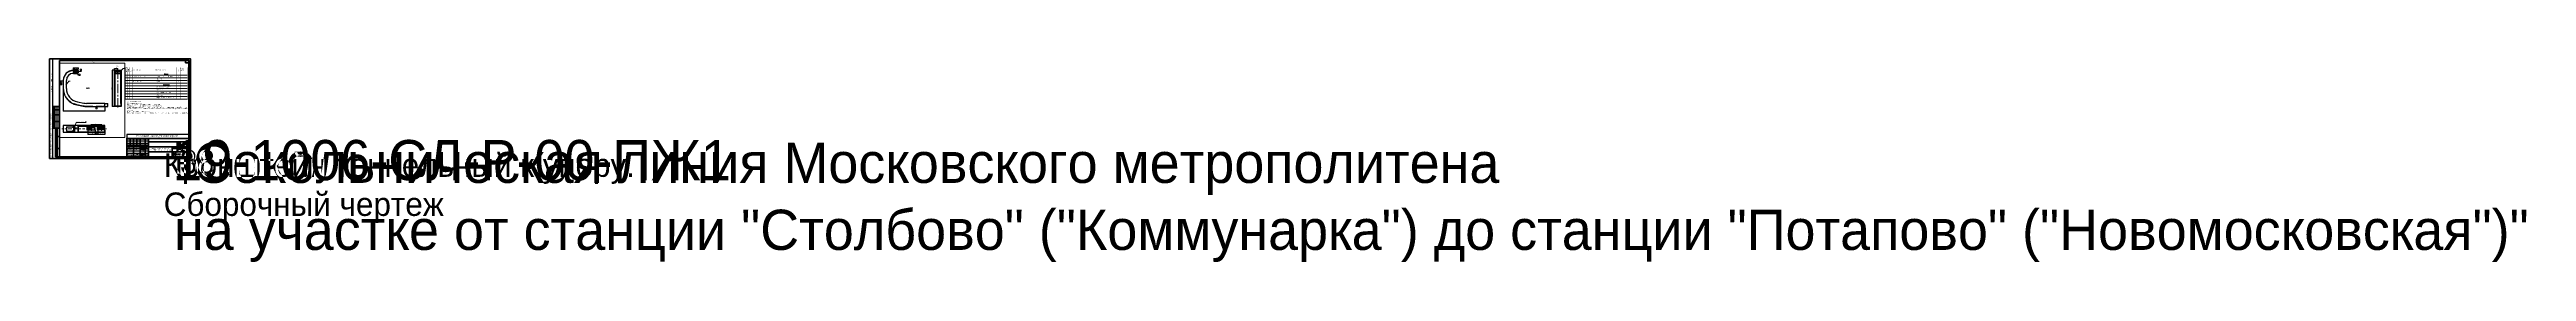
# Paper-space layout 'Кронштейн (сборочный)' of a CAD drawing. Header units: millimetres. Extents: x 0 to 7373, y -309 to 297.
# The model-space entities are those that its viewports show. They can reach past a viewport. Long polylines and large blocks are cut down to what shows.
import ezdxf
from ezdxf import colors
from ezdxf.entities.mleader import LeaderData, LeaderLine
from ezdxf.enums import TextEntityAlignment as Align
from ezdxf.math import Vec2, Vec3

# ---------------------------------------------------------------- set-up
doc = ezdxf.new("R2018")
doc.units = ezdxf.units.MM
doc.header["$LTSCALE"] = 0.3
for name, pattern in [('CENTER2', [28.575, 19.05, -3.175, 3.175, -3.175]), ('DASHED', [19.05, 12.7, -6.35]), ('K5LT_THIN', [0])]:
    doc.linetypes.add(name, pattern=pattern)
doc.layers.get('0').update_dxf_attribs({"lineweight": 20})
for name, color, linetype, lineweight in [('Gen_Stamp', 90, 'Continuous', 50), ('Gen_Text', 50, 'Continuous', 20), ('Gen_Text stamp_Field', 11, 'Continuous', 13), ('ВСП_Сплошная_толстая', 90, 'Continuous', 30), ('ВСП_Сплошная_тонкая', 7, 'Continuous', 20), ('толстые 0.5', 7, 'Continuous', 50), ('тонкие 0.2', 7, 'Continuous', 20)]:
    doc.layers.add(name, color=color, linetype=linetype, lineweight=lineweight)
doc.layers.add('Подписи', color=7, linetype='Continuous', lineweight=25, true_color=0x0101ff)
doc.styles.add('mpp', font='mipgost.shx')
doc.styles.get("Standard").update_dxf_attribs({"font": 'txt.shx'})
doc.dimstyles.new('1 1', dxfattribs={"dimscale": 0, "dimtxt": 10, "dimasz": 10, "dimexe": 1.25, "dimexo": 1, "dimgap": 1, "dimtad": 1, "dimdec": 3, "dimtxsty": 'mpp', "dimblk": 'ARCHTICK', "dimcen": 2.5, "dimaunit": 1, "dimadec": 7, "dimazin": 0, "dimtfac": 1, "dimtdec": 3, "dimtmove": 0, "dimatfit": 3, "dimfxl": 1.25, "dimarcsym": 0})
doc.dimstyles.new('Аннотативный', dxfattribs={"dimscale": 0, "dimtxt": 2.5, "dimasz": 2.5, "dimexe": 1, "dimexo": 0, "dimgap": 1, "dimtad": 1, "dimdec": 0, "dimtxsty": 'mpp', "dimblk": 'ARCHTICK', "dimcen": 1, "dimadec": 0, "dimazin": 0, "dimtfac": 1, "dimtdec": 0, "dimtmove": 0, "dimatfit": 3, "dimfxl": 1, "dimarcsym": 0})

# ---------------------------------------------------------------- blocks, each defined once
blk = doc.blocks.new('mpp_logo1')
at = {"true_color": 0xc7c8ca}
h = blk.add_hatch(color=9, dxfattribs=at)
h.dxf.hatch_style = 1
h.paths.add_polyline_path([(3.2, 2.9), (3.2, 8.9), (4, 8.9), (4, 2.9), (6.4, 2.9), (6.4, 12), (0.9, 12), (0.9, 2.9)])
h.paths.add_polyline_path([(9.4, 2.9), (9.4, 8.9), (10.2, 8.9), (10.2, 2.9), (12.7, 2.9), (12.7, 12), (7.1, 12), (7.1, 2.9)])
at = {"true_color": 0xcd2027}
h = blk.add_hatch(color=242, dxfattribs=at)
h.dxf.hatch_style = 1
edge = h.paths.add_edge_path()
edge.add_spline(control_points=[(6.4, 8.7), (6.4, 8.1), (6.6, 6.1), (6.6, 5.4), (7.5, 6), (8.5, 6.5), (9.4, 7), (9.6, 6.7), (10.1, 5), (8.1, 5.3), (7.5, 4.5), (7.6, 3.7), (11, 4), (12.4, 6.8), (10.5, 9.7), (9.1, 7.8), (8.1, 7.3), (8.1, 7.8), (8.1, 8.7), (8, 9.6), (5.6, 9.7), (2.7, 8.2), (1.1, 4.9), (1.9, 3.9), (3.1, 3.8), (4.8, 4), (4.6, 4.7), (4.3, 5.5), (4.1, 6.3), (4.2, 7.2), (4.8, 7.9), (5.5, 8.5), (6.1, 8.6), (6.4, 8.7)], knot_values=[0, 0, 0, 0, 300.659982, 300.659982, 300.659982, 590.789716, 590.789716, 590.789716, 601.234153, 681.53246, 755.608742, 840.995114, 903.941619, 943.057153, 997.443594, 1235.152215, 1235.152215, 1235.152215, 1352.877278, 1352.877278, 1352.877278, 1848.049447, 2121.155548, 2235.10568, 2341.231601, 2452.86185, 2512.41587, 2593.544179, 2662.908227, 2745.449255, 2823.932414, 2903.355813, 2990.023757, 2990.023757, 2990.023757, 2990.023757], degree=3, periodic=0)
at = {"color": 18, "lineweight": 25, "true_color": 0x000000, "const_width": 0.0424}
for points in [[(3.2, 2.9), (3.2, 8.9), (4, 8.9), (4, 2.9), (6.4, 2.9), (6.4, 12), (0.9, 12), (0.9, 2.9), (3.2, 2.9)], [(9.4, 2.9), (9.4, 8.9), (10.2, 8.9), (10.2, 2.9), (12.7, 2.9), (12.7, 12), (7.1, 12), (7.1, 2.9), (9.4, 2.9)]]:
    blk.add_lwpolyline(points, dxfattribs=at)
at = {"color": 18, "lineweight": 30, "true_color": 0x000000}
blk.add_open_spline([(6.4, 8.7), (6.4, 8.1), (6.6, 6.1), (6.6, 5.4), (7.5, 6), (8.5, 6.5), (9.4, 7), (9.6, 6.7), (10.1, 5), (8.1, 5.3), (7.5, 4.5), (7.6, 3.7), (11, 4), (12.4, 6.8), (10.5, 9.7), (9.1, 7.8), (8.1, 7.3), (8.1, 7.8), (8.1, 8.7), (8, 9.6), (5.6, 9.7), (2.7, 8.2), (1.1, 4.9), (1.9, 3.9), (3.1, 3.8), (4.8, 4), (4.6, 4.7), (4.3, 5.5), (4.1, 6.3), (4.2, 7.2), (4.8, 7.9), (5.5, 8.5), (6.1, 8.6), (6.4, 8.7)], degree=3, knots=[0, 0, 0, 0, 300.659982, 300.659982, 300.659982, 590.789716, 590.789716, 590.789716, 601.234153, 681.53246, 755.608742, 840.995114, 903.941619, 943.057153, 997.443594, 1235.152215, 1235.152215, 1235.152215, 1352.877278, 1352.877278, 1352.877278, 1848.049447, 2121.155548, 2235.10568, 2341.231601, 2452.86185, 2512.41587, 2593.544179, 2662.908227, 2745.449255, 2823.932414, 2903.355813, 2990.023757, 2990.023757, 2990.023757, 2990.023757], dxfattribs=at)
at = {"insert": (30.8, 7.6), "char_height": 2.5, "width": 38.481, "attachment_point": 5, "line_spacing_factor": 0.84, "style": 'mpp'}
blk.add_mtext('{\\f@Arial Unicode MS|b0|i0|c204|p34;\\T0.95;\\C50;АО "Моспромпроект"}', dxfattribs=at)
blk = doc.blocks.new('*U138')
at = {"layer": 'Defpoints'}
for points in [[(0, 0), (10, 0), (10, 297), (0, 297)], [(230, 60), (414.9, 60), (414.9, 71.9), (230, 71.9)]]:
    blk.add_lwpolyline(points, close=True, dxfattribs=at)
at = {"layer": 'Gen_Stamp'}
for p, q in [((10, 90), (10, 155)), ((10, 155), (30, 155)), ((15, 90), (15, 155)), ((30, 90), (10, 90)), ((15, 145), (30, 145)), ((15, 130), (30, 130)), ((15, 110), (30, 110)), ((18, 5), (18, 90)), ((23, 5), (23, 90)), ((18, 65), (30, 65)), ((18, 30), (30, 30)), ((30, 5), (18, 5)), ((230, 40), (295, 40)), ((230, 35), (295, 35)), ((240, 35), (240, 60)), ((250, 5), (250, 60)), ((260, 35), (260, 60)), ((270, 5), (270, 60)), ((285, 5), (285, 60)), ((295, 5), (295, 60)), ((295, 50), (415, 50)), ((295, 35), (415, 35)), ((295, 20), (415, 20)), ((365, 35), (365, 5)), ((365, 30), (415, 30)), ((380, 35), (380, 20)), ((395, 35), (395, 20))]:
    blk.add_line(p, q, dxfattribs=at)
for points in [[(0, 0), (420, 0), (420, 297), (0, 297)], [(415, 5), (30, 5), (30, 292), (415, 292)], [(405, 285), (415, 285), (415, 292), (405, 292)], [(415, 5), (230, 5), (230, 60), (415, 60)]]:
    blk.add_lwpolyline(points, close=True, dxfattribs=at)
at = {"layer": 'Gen_Text stamp_Field'}
for p, q in [((20, 90), (20, 155)), ((25, 90), (25, 155)), ((230, 55), (295, 55)), ((230, 50), (295, 50)), ((230, 45), (295, 45)), ((230, 30), (295, 30)), ((230, 25), (295, 25)), ((230, 20), (295, 20)), ((230, 15), (295, 15)), ((230, 10), (295, 10))]:
    blk.add_line(p, q, dxfattribs=at)
at = {"layer": 'Gen_Text'}
blk.add_blockref('mpp_logo1', (365, 5), dxfattribs=at)
at = {"layer": 'Defpoints', "insert": (3.9, 198.3), "char_height": 2.5, "width": 77.072, "attachment_point": 1, "rotation": 90, "style": 'mpp'}
blk.add_mtext('Не занимать: место для подшивки! ', dxfattribs=at)
at = {"layer": 'Defpoints', "insert": (259.2, 69.9), "char_height": 5, "width": 134.568, "attachment_point": 1, "style": 'mpp'}
blk.add_mtext('Не занимать: место для инвентарного номера. ', dxfattribs=at)
at = {"layer": 'Gen_Text', "char_height": 2.5, "attachment_point": 1, "rotation": 90, "style": 'mpp'}
for s, insert, width in [('Согласовано', (10.8, 92.4), 12.777), ('Взам. инв. №', (18.8, 66.2), 19.091), ('Подп. и дата', (18.8, 32.4), 19.091), ('Инв. № подл.', (18.8, 7.4), 19.091)]:
    blk.add_mtext(s, dxfattribs=dict(at, insert=insert, width=width))
at = {"layer": 'Gen_Text', "char_height": 2.5, "style": 'mpp'}
for s, insert, width, attachment_point in [('{\\T0.8; }Разработал', (230, 32.5), 20, 4), (' Проверил', (230, 27.5), 20, 4), (' Н. контр.', (230, 12.5), 20, 4), ('Изм.', (235, 37.5), 10, 5), ('Кол.уч.', (245, 37.5), 10, 5), ('Лист', (255, 37.5), 10, 5), ('№ док.', (265, 37.5), 10, 5), ('Подпись', (277.5, 37.5), 15, 5), ('Дата', (290, 37.5), 10, 5), ('{\\T0.9;Формат}', (365.5, 4.3), 12.777, 1), ('Стадия', (372.5, 32.5), 15, 5), ('Лист', (387.5, 32.5), 15, 5), ('Листов', (405, 32.5), 20, 5)]:
    blk.add_mtext(s, dxfattribs=dict(at, insert=insert, width=width, attachment_point=attachment_point))
at = {"layer": 'Gen_Text', "style": 'mpp'}
for tag, p in [('ДОЛЖ_6', (230.7, 6.5)), ('ДОЛЖ_3', (230.8, 21.1)), ('ДОЛЖ_4', (230.8, 16.4)), ('ФАМИЛИЯ_1', (250.9, 31.4)), ('ФАМИЛИЯ_3', (250.9, 21.3)), ('ФАМИЛИЯ_2', (251, 26.4)), ('ФАМИЛИЯ_4', (251.1, 16.3)), ('ФАМИЛИЯ_5', (251.2, 11.4)), ('ФАМИЛИЯ_6', (251.3, 6.5)), ('ФОРМАТ', (376.1, 1.8))]:
    blk.add_attdef(tag, p, '', height=2.5, dxfattribs=at)
at = {"layer": 'Gen_Text', "lineweight": 30}
for tag, height, p in [('НАИМЕНОВАНИЕ_ЛИСТА', 2.5, (331, 12.5)), ('НАИМЕНОВАНИЕ_ОБЪЕКТА', 2.5, (332.5, 27.5)), ('НАИМЕНОВАНИЕ_ПРОЕКТА', 2.5, (356, 42.5)), ('ШИФР', 3.5, (360.4, 55)), ('СТ', 2.5, (373.5, 25)), ('НОМЕР', 2.5, (388.5, 25))]:
    blk.add_attdef(tag, text='', height=height, dxfattribs=at).set_placement(p, align=Align.MIDDLE_CENTER)
at = {"layer": 'Gen_Text stamp_Field', "insert": (3.1, 3.9), "char_height": 2.5, "width": 164.223, "attachment_point": 1, "rotation": 90, "style": 'mpp'}
blk.add_mtext('Имя: Прохоров Андрей Олегович Дата печати: 11.09.2020 Сохранил: a.prokhorov', dxfattribs=at)
blk = doc.blocks.new('*U178')
at = {"layer": 'ВСП_Сплошная_тонкая', "color": 0, "insert": (5, -2.5), "char_height": 2.5, "width": 10, "attachment_point": 5, "style": 'mpp'}
blk.add_mtext('{\\W0.85;21.08.20}', dxfattribs=at)
blk = doc.blocks.new('A$C727e515a')
at = {"layer": 'Подписи', "color": 5}
blk.add_lwpolyline([(0.5, 1), (0.8, 1), (0.6, 0.8), (0.6, 0.8), (0.6, 0.9), (0.6, 0.9), (0.6, 0.8), (0.6, 0.8), (0.7, 0.8), (0.6, 0.8), (0.6, 0.8), (0.6, 0.8), (0.6, 0.8), (0.6, 0.8), (0.6, 0.7), (0.4, 0.5), (0.4, 0.5), (0.4, 0.5), (0.3, 0.4), (0.3, 0.4), (0.2, 0.4), (0.2, 0.4), (0.2, 0.4), (0.1, 0.4), (0, 0.4), (0, 0.4), (0, 0.4), (0, 0.4), (0, 0.4), (0, 0.4), (0.1, 0.4), (0.1, 0.5), (0.1, 0.5), (0.1, 0.5), (0.2, 0.5), (0.3, 0.5), (0.3, 0.5), (0.4, 0.6), (0.5, 0.6), (0.5, 0.6), (0.6, 0.6), (0.6, 0.6), (0.7, 0.6), (0.7, 0.6), (0.8, 0.6), (0.8, 0.6), (0.8, 0.6), (0.9, 0.7), (0.9, 0.7), (0.9, 0.7), (0.9, 0.7), (0.8, 0.7), (0.8, 0.7), (0.8, 0.7), (0.7, 0.6), (0.7, 0.6), (0.7, 0.6), (0.7, 0.6), (0.7, 0.6), (0.7, 0.6), (0.7, 0.5), (0.7, 0.5), (0.7, 0.5), (0.8, 0.6), (0.8, 0.6), (0.8, 0.6), (0.8, 0.6), (0.8, 0.6), (0.8, 0.6), (0.8, 0.6), (0.8, 0.6), (0.8, 0.6), (0.8, 0.6), (0.8, 0.6), (0.8, 0.6), (0.8, 0.6), (0.8, 0.6), (0.8, 0.6), (0.9, 0.6), (0.9, 0.6), (0.9, 0.6), (0.9, 0.6), (1, 0.6), (1, 0.6), (1, 0.6), (1.1, 0.7), (1.1, 0.7), (1.1, 0.7), (1.1, 0.7), (1.2, 0.7), (1.1, 0.7), (1.1, 0.7), (1.1, 0.7), (1.1, 0.6), (1, 0.6), (1, 0.6), (0.9, 0.5), (0.5, 0.2), (0.4, 0.1), (0.3, 0), (0.3, 0), (0.2, 0), (0.2, 0), (0.2, 0), (0.2, 0), (0.3, 0.1), (0.3, 0.1), (0.4, 0.1), (0.5, 0.2), (0.9, 0.4), (1.1, 0.5), (1.2, 0.6), (1.2, 0.6), (1.2, 0.6), (1.3, 0.6), (1.2, 0.6), (1.2, 0.6), (1.1, 0.5), (1, 0.5), (0.9, 0.5), (0.9, 0.4), (0.9, 0.4), (0.9, 0.4), (0.9, 0.4), (1, 0.4), (1, 0.5), (1.1, 0.5), (1.1, 0.5), (1.2, 0.6), (1.2, 0.6), (1.2, 0.6), (1.1, 0.6), (1.1, 0.6), (1, 0.6), (1, 0.6), (0.9, 0.6), (0.9, 0.6), (0.8, 0.6), (0.8, 0.6), (0.8, 0.6), (0.8, 0.6), (0.8, 0.6), (0.8, 0.6), (0.9, 0.6), (1, 0.6), (1.6, 0.6)], dxfattribs=at)
blk = doc.blocks.new('Мокиевская')
at = {"layer": 'Подписи', "color": 5, "lineweight": 30}
for points in [[(7, 4), (6, 5), (4, 5), (-7, -9), (-22, -30), (-24, -32), (-25, -31), (-25, -31), (-25, -30), (-24, -27), (-20, -21, -0.074179), (-1, 0, -0.167832), (2, 0, -0.136755), (-1, -8), (-7, -16, 0.314849), (-8, -19), (-6, -18), (10, -7), (11, -7), (11, -7), (11, -8), (4, -17, 0.089794), (4, -19, 0.062202), (4, -19, 0.075027), (5, -19), (6, -19), (24, -5), (26, -4), (27, -4), (29, -5), (30, -6), (30, -8), (30, -9), (29, -10), (18, -18), (16, -19), (15, -19), (14, -18), (14, -17), (16, -14), (20, -8)], [(24, -14), (37, -6), (27, -19), (41, -8), (35, -13, 0.212453), (33, -18, 0.143171), (39, -16, 0.110479), (37, -19, 0.109621), (54, -12), (79, 8, 0.265872), (80, 10, 0.343316), (78, 11), (54, -12), (21, -43), (20, -42, -0.254398), (21, -41), (39, -26), (53, -20)]]:
    blk.add_lwpolyline(points, format="xyb", dxfattribs=at)
blk.add_lwpolyline([(62, -17), (73, -14)], dxfattribs=at)
blk = doc.blocks.new('A$C1FA2752A')
at = {"layer": 'Подписи', "lineweight": 30}
blk.add_lwpolyline([(0.1, 0.8), (-0.1, 0.4), (-0.2, 0.1), (-0.4, -0.2), (-0.5, -0.4), (-0.6, -0.6), (-0.6, -0.7), (-0.5, -0.5), (-0.4, -0.3), (-0.4, -0.1), (-0.3, 0), (-0.3, 0.1), (-0.3, 0.2), (-0.3, 0.2), (-0.4, 0.3), (-0.4, 0.3), (-0.4, 0.3), (-0.4, 0.3), (-0.5, 0.3), (-0.5, 0.3), (-0.6, 0.2), (-0.6, 0.2), (-0.7, 0.1), (-0.7, 0.1), (-0.8, 0), (-0.8, -0.1), (-0.8, -0.2), (-0.9, -0.3), (-0.9, -0.4), (-0.9, -0.5), (-0.9, -0.6), (-0.9, -0.6), (-0.9, -0.7), (-0.8, -0.7), (-0.7, -0.7), (-0.6, -0.7), (-0.6, -0.7), (-0.5, -0.6), (-0.4, -0.5), (-0.1, -0.3), (0.1, 0), (0.3, 0.4), (0.5, 0.7), (0.6, 0.8), (0.5, 0.9), (0.5, 0.9), (0.5, 0.9), (0.5, 0.9), (0.4, 0.8), (0.3, 0.7), (0.2, 0.6), (0.1, 0.4), (0, 0.2), (-0.2, 0), (-0.3, -0.3), (-0.4, -0.5), (-0.5, -0.6), (-0.6, -0.8), (-0.7, -1), (-0.8, -1.1), (-0.9, -1.4), (-0.9, -1.6), (-1, -1.8), (-1.1, -2), (-1, -1.7), (-0.9, -1.4), (-0.7, -1), (-0.5, -0.7), (-0.3, -0.3), (-0.1, -0.1), (0.1, 0.1), (0.1, 0.1), (0.2, 0.1), (0.2, 0.1), (0.1, 0), (0, -0.2), (-0.1, -0.4), (-0.2, -0.6), (-0.1, -0.5), (0.1, -0.3), (0.2, -0.1), (0.2, -0.2), (0.1, -0.3), (0.1, -0.3), (0.2, -0.3), (0.2, -0.3), (0.3, -0.2), (0.3, -0.2), (0.3, -0.2), (0.3, -0.3), (0.3, -0.3), (0.3, -0.3), (0.3, -0.3), (0.3, -0.3), (0.3, -0.3), (0.3, -0.3), (0.4, -0.2), (0.5, -0.2), (0.5, -0.1), (0.5, -0.1), (0.5, -0.2), (0.6, -0.2), (0.6, -0.2), (0.6, -0.2), (0.6, -0.2), (0.6, -0.2), (0.6, -0.2)], dxfattribs=at)
blk = doc.blocks.new('_ArchTick')
at = {"color": 0, "linetype": 'ByBlock', "const_width": 0.15}
blk.add_lwpolyline([(-0.5, -0.5), (0.5, 0.5)], dxfattribs=at)
blk = doc.blocks.new('*D60')
at = {"layer": 'Defpoints', "color": 0, "transparency": 16777216}
for p in [(8071, 1942), (8071, 1896), (8110, 1896)]:
    blk.add_point(p, dxfattribs=at)
at = {"layer": 'ВСП_Сплошная_толстая', "color": 0, "lineweight": -2, "transparency": 16777216}
for p, q in [((8072, 1942), (8112, 1942)), ((8072, 1896), (8112, 1896)), ((8110, 1942), (8110, 1896))]:
    blk.add_line(p, q, dxfattribs=at)
at = {"layer": 'ВСП_Сплошная_толстая', "color": 0, "lineweight": -2, "transparency": 16777216, "xscale": 12.5, "yscale": 12.5, "zscale": 12.5}
for p, rotation in [((8110, 1942), 90), ((8110, 1896), 270)]:
    blk.add_blockref('_ArchTick', p, dxfattribs=dict(at, rotation=rotation))
at = {"layer": 'ВСП_Сплошная_толстая', "color": 0, "lineweight": 20, "transparency": 16777216, "insert": (8102, 1919), "char_height": 12.5, "attachment_point": 5, "rotation": 90, "style": 'mpp'}
blk.add_mtext('46*', dxfattribs=at)
blk = doc.blocks.new('*D59')
at = {"layer": 'Defpoints', "color": 0, "transparency": 16777216}
for p in [(7451, 2164), (8071, 1896), (7451, 1825)]:
    blk.add_point(p, dxfattribs=at)
at = {"layer": 'ВСП_Сплошная_толстая', "color": 0, "lineweight": -2, "transparency": 16777216}
for p, q in [((7451, 2163), (7451, 1824)), ((8071, 1895), (8071, 1824)), ((8071, 1825), (7451, 1825))]:
    blk.add_line(p, q, dxfattribs=at)
at = {"layer": 'ВСП_Сплошная_толстая', "color": 0, "lineweight": -2, "transparency": 16777216, "xscale": 12.5, "yscale": 12.5, "zscale": 12.5, "rotation": 180}
blk.add_blockref('_ArchTick', (7451, 1825), dxfattribs=at)
at = {"layer": 'ВСП_Сплошная_толстая', "color": 0, "lineweight": -2, "transparency": 16777216, "xscale": 12.5, "yscale": 12.5, "zscale": 12.5}
blk.add_blockref('_ArchTick', (8071, 1825), dxfattribs=at)
at = {"layer": 'ВСП_Сплошная_толстая', "color": 0, "lineweight": 20, "transparency": 16777216, "insert": (7761, 1834), "char_height": 12.5, "attachment_point": 5, "style": 'mpp'}
blk.add_mtext('620*', dxfattribs=at)
blk = doc.blocks.new('*D61')
at = {"layer": 'Defpoints', "color": 0, "transparency": 16777216}
for p in [(8183, 2436), (8214, 2436), (8214, 1896)]:
    blk.add_point(p, dxfattribs=at)
at = {"layer": 'ВСП_Сплошная_тонкая', "color": 0, "lineweight": -2, "transparency": 16777216}
for p, q in [((8214, 2436), (8178, 2436)), ((8183, 1896), (8183, 2436)), ((8214, 1896), (8178, 1896))]:
    blk.add_line(p, q, dxfattribs=at)
at = {"layer": 'ВСП_Сплошная_тонкая', "color": 0, "lineweight": -2, "transparency": 16777216, "xscale": 12.5, "yscale": 12.5, "zscale": 12.5}
for p, rotation in [((8183, 2436), 90), ((8183, 1896), 270)]:
    blk.add_blockref('_ArchTick', p, dxfattribs=dict(at, rotation=rotation))
at = {"layer": 'ВСП_Сплошная_тонкая', "color": 0, "transparency": 16777216, "insert": (8170, 2166), "char_height": 12.5, "attachment_point": 5, "rotation": 90, "style": 'mpp'}
blk.add_mtext('540*', dxfattribs=at)
blk = doc.blocks.new('*D62')
at = {"layer": 'Defpoints', "color": 0, "transparency": 16777216}
for p in [(8214, 2458), (8214, 2436), (8264, 2436)]:
    blk.add_point(p, dxfattribs=at)
at = {"layer": 'ВСП_Сплошная_тонкая', "color": 0, "lineweight": -2, "transparency": 16777216}
for p, q in [((8214, 2436), (8214, 2463)), ((8264, 2458), (8214, 2458)), ((8264, 2436), (8264, 2463))]:
    blk.add_line(p, q, dxfattribs=at)
at = {"layer": 'ВСП_Сплошная_тонкая', "color": 0, "lineweight": -2, "transparency": 16777216, "xscale": 12.5, "yscale": 12.5, "zscale": 12.5, "rotation": 180}
blk.add_blockref('_ArchTick', (8214, 2458), dxfattribs=at)
at = {"layer": 'ВСП_Сплошная_тонкая', "color": 0, "lineweight": -2, "transparency": 16777216, "xscale": 12.5, "yscale": 12.5, "zscale": 12.5}
blk.add_blockref('_ArchTick', (8264, 2458), dxfattribs=at)
at = {"layer": 'ВСП_Сплошная_тонкая', "color": 0, "transparency": 16777216, "insert": (8239, 2470), "char_height": 12.5, "attachment_point": 5, "style": 'mpp'}
blk.add_mtext('50±1', dxfattribs=at)
blk = doc.blocks.new('*D128')
at = {"layer": 'ВСП_Сплошная_тонкая', "color": 0, "lineweight": -2, "transparency": 16777216}
for p, q in [((7611, 1590), (7595, 1590)), ((7611, 1530), (7595, 1530)), ((7600, 1530), (7600, 1590))]:
    blk.add_line(p, q, dxfattribs=at)
at = {"layer": 'ВСП_Сплошная_тонкая', "color": 0, "lineweight": -2, "transparency": 16777216, "xscale": 12.5, "yscale": 12.5, "zscale": 12.5}
for p, rotation in [((7600, 1590), 90), ((7600, 1530), 270)]:
    blk.add_blockref('_ArchTick', p, dxfattribs=dict(at, rotation=rotation))
at = {"layer": 'ВСП_Сплошная_тонкая', "color": 0, "transparency": 16777216, "insert": (7588, 1560), "char_height": 12.5, "attachment_point": 5, "rotation": 90, "style": 'mpp', "bg_fill": 3, "box_fill_scale": 1.1, "bg_fill_color": 256, "bg_fill_true_color": 13158600, "bg_fill_transparency": 0}
blk.add_mtext('60*', dxfattribs=at)
at = {"layer": 'Defpoints', "color": 0, "transparency": 16777216}
for p in [(7600, 1590), (7611, 1590), (7611, 1530)]:
    blk.add_point(p, dxfattribs=at)
blk = doc.blocks.new('*D129')
at = {"layer": 'ВСП_Сплошная_тонкая', "color": 0, "lineweight": -2, "transparency": 16777216}
for p, q in [((7816, 1575), (7794, 1575)), ((7816, 1545), (7794, 1545)), ((7799, 1575), (7799, 1545))]:
    blk.add_line(p, q, dxfattribs=at)
at = {"layer": 'ВСП_Сплошная_тонкая', "color": 0, "transparency": 16777216, "insert": (7784, 1560), "char_height": 12.5, "attachment_point": 5, "rotation": 90, "style": 'mpp', "bg_fill": 3, "box_fill_scale": 1.1, "bg_fill_color": 256, "bg_fill_true_color": 13158600, "bg_fill_transparency": 0}
blk.add_mtext('30*', dxfattribs=at)
at = {"layer": 'Defpoints', "color": 0, "transparency": 16777216}
for p in [(7799, 1545), (7816, 1575), (7816, 1545)]:
    blk.add_point(p, dxfattribs=at)
at = {"layer": 'ВСП_Сплошная_тонкая', "color": 0, "lineweight": -2, "transparency": 16777216, "xscale": 12.5, "yscale": 12.5, "zscale": 12.5}
for p, rotation in [((7799, 1575), 90), ((7799, 1545), 270)]:
    blk.add_blockref('_ArchTick', p, dxfattribs=dict(at, rotation=rotation))
blk = doc.blocks.new('*D130')
at = {"layer": 'Defpoints', "color": 0, "transparency": 16777216}
for p in [(7955, 1545), (7966, 1575), (7966, 1545)]:
    blk.add_point(p, dxfattribs=at)
at = {"layer": 'ВСП_Сплошная_тонкая', "color": 0, "lineweight": -2, "transparency": 16777216}
for p, q in [((7966, 1575), (7950, 1575)), ((7966, 1545), (7950, 1545)), ((7955, 1575), (7955, 1545))]:
    blk.add_line(p, q, dxfattribs=at)
at = {"layer": 'ВСП_Сплошная_тонкая', "color": 0, "lineweight": -2, "transparency": 16777216, "xscale": 12.5, "yscale": 12.5, "zscale": 12.5}
for p, rotation in [((7955, 1575), 90), ((7955, 1545), 270)]:
    blk.add_blockref('_ArchTick', p, dxfattribs=dict(at, rotation=rotation))
at = {"layer": 'ВСП_Сплошная_тонкая', "color": 0, "transparency": 16777216, "insert": (7938, 1560), "char_height": 12.5, "attachment_point": 5, "rotation": 90, "style": 'mpp'}
blk.add_mtext('30*', dxfattribs=at)
blk = doc.blocks.new('*D131')
at = {"layer": 'Defpoints', "color": 0, "transparency": 16777216}
for p in [(7871, 1590), (8021, 1626), (8021, 1590)]:
    blk.add_point(p, dxfattribs=at)
at = {"layer": 'ВСП_Сплошная_тонкая', "color": 0, "lineweight": -2, "transparency": 16777216}
for p, q in [((7871, 1590), (7871, 1631)), ((7871, 1626), (8021, 1626)), ((8021, 1590), (8021, 1631))]:
    blk.add_line(p, q, dxfattribs=at)
at = {"layer": 'ВСП_Сплошная_тонкая', "color": 0, "lineweight": -2, "transparency": 16777216, "xscale": 12.5, "yscale": 12.5, "zscale": 12.5, "rotation": 180}
blk.add_blockref('_ArchTick', (7871, 1626), dxfattribs=at)
at = {"layer": 'ВСП_Сплошная_тонкая', "color": 0, "lineweight": -2, "transparency": 16777216, "xscale": 12.5, "yscale": 12.5, "zscale": 12.5}
blk.add_blockref('_ArchTick', (8021, 1626), dxfattribs=at)
at = {"layer": 'ВСП_Сплошная_тонкая', "color": 0, "transparency": 16777216, "insert": (7946, 1637), "char_height": 12.5, "attachment_point": 5, "style": 'mpp'}
blk.add_mtext('150', dxfattribs=at)
blk = doc.blocks.new('*D132')
at = {"layer": 'Defpoints', "color": 0, "transparency": 16777216}
for p in [(7816, 1545), (7926, 1545), (7926, 1482)]:
    blk.add_point(p, dxfattribs=at)
at = {"layer": 'ВСП_Сплошная_тонкая', "color": 0, "lineweight": -2, "transparency": 16777216}
for p, q in [((7816, 1545), (7816, 1477)), ((7816, 1482), (7926, 1482)), ((7926, 1545), (7926, 1477))]:
    blk.add_line(p, q, dxfattribs=at)
at = {"layer": 'ВСП_Сплошная_тонкая', "color": 0, "lineweight": -2, "transparency": 16777216, "xscale": 12.5, "yscale": 12.5, "zscale": 12.5, "rotation": 180}
blk.add_blockref('_ArchTick', (7816, 1482), dxfattribs=at)
at = {"layer": 'ВСП_Сплошная_тонкая', "color": 0, "lineweight": -2, "transparency": 16777216, "xscale": 12.5, "yscale": 12.5, "zscale": 12.5}
blk.add_blockref('_ArchTick', (7926, 1482), dxfattribs=at)
at = {"layer": 'ВСП_Сплошная_тонкая', "color": 0, "transparency": 16777216, "insert": (7871, 1494), "char_height": 12.5, "attachment_point": 5, "style": 'mpp'}
blk.add_mtext('110*', dxfattribs=at)
blk = doc.blocks.new('*D133')
at = {"layer": 'Defpoints', "color": 0, "transparency": 16777216}
for p in [(7926, 1545), (7966, 1545), (7966, 1482)]:
    blk.add_point(p, dxfattribs=at)
at = {"layer": 'ВСП_Сплошная_тонкая', "color": 0, "lineweight": -2, "transparency": 16777216}
for p, q in [((7926, 1545), (7926, 1477)), ((7926, 1482), (7966, 1482)), ((7966, 1545), (7966, 1477))]:
    blk.add_line(p, q, dxfattribs=at)
at = {"layer": 'ВСП_Сплошная_тонкая', "color": 0, "lineweight": -2, "transparency": 16777216, "xscale": 12.5, "yscale": 12.5, "zscale": 12.5, "rotation": 180}
blk.add_blockref('_ArchTick', (7926, 1482), dxfattribs=at)
at = {"layer": 'ВСП_Сплошная_тонкая', "color": 0, "lineweight": -2, "transparency": 16777216, "xscale": 12.5, "yscale": 12.5, "zscale": 12.5}
blk.add_blockref('_ArchTick', (7966, 1482), dxfattribs=at)
at = {"layer": 'ВСП_Сплошная_тонкая', "color": 0, "transparency": 16777216, "insert": (7946, 1494), "char_height": 12.5, "attachment_point": 5, "style": 'mpp'}
blk.add_mtext('40*', dxfattribs=at)
blk = doc.blocks.new('*D134')
at = {"layer": 'Defpoints', "color": 0, "transparency": 16777216}
for p in [(7966, 1545), (8071, 1545), (8071, 1482)]:
    blk.add_point(p, dxfattribs=at)
at = {"layer": 'ВСП_Сплошная_тонкая', "color": 0, "lineweight": -2, "transparency": 16777216}
for p, q in [((7966, 1545), (7966, 1477)), ((7966, 1482), (8071, 1482)), ((8071, 1545), (8071, 1477))]:
    blk.add_line(p, q, dxfattribs=at)
at = {"layer": 'ВСП_Сплошная_тонкая', "color": 0, "lineweight": -2, "transparency": 16777216, "xscale": 12.5, "yscale": 12.5, "zscale": 12.5, "rotation": 180}
blk.add_blockref('_ArchTick', (7966, 1482), dxfattribs=at)
at = {"layer": 'ВСП_Сплошная_тонкая', "color": 0, "lineweight": -2, "transparency": 16777216, "xscale": 12.5, "yscale": 12.5, "zscale": 12.5}
blk.add_blockref('_ArchTick', (8071, 1482), dxfattribs=at)
at = {"layer": 'ВСП_Сплошная_тонкая', "color": 0, "transparency": 16777216, "insert": (8018, 1494), "char_height": 12.5, "attachment_point": 5, "style": 'mpp'}
blk.add_mtext('105*', dxfattribs=at)

msp = doc.modelspace()

# ---------------------------------------------------------------- hatches: boundary and pattern name
at = {"layer": 'ВСП_Сплошная_толстая'}
h = msp.add_hatch(color=7, dxfattribs=at)
h.dxf.hatch_style = 1
h.paths.add_polyline_path([(7440.9102, 2280.6661), (7440.9102, 2279.0011), (7450.9102, 2279.0011)])
h.paths.add_polyline_path([(7450.9102, 2279.0011), (7440.9102, 2279.0011), (7440.9102, 2277.3361)])
h = msp.add_hatch(color=7, dxfattribs=at)
h.dxf.hatch_style = 1
h.paths.add_polyline_path([(7599.5832, 2439.9608), (7597.9182, 2439.9608), (7597.9182, 2429.9608)])
h.paths.add_polyline_path([(7597.9182, 2429.9608), (7597.9182, 2439.9608), (7596.2532, 2439.9608)])
h = msp.add_hatch(color=7, dxfattribs=at)
h.dxf.hatch_style = 1
h.paths.add_polyline_path([(7597.9182, 2405.9608), (7597.9182, 2395.9608), (7599.5832, 2395.9608)])
h.paths.add_polyline_path([(7596.2532, 2395.9608), (7597.9182, 2395.9608), (7597.9182, 2405.9608)])
at = {"layer": 'ВСП_Сплошная_тонкая'}
h = msp.add_hatch(color=7, dxfattribs=at)
h.dxf.hatch_style = 1
h.paths.add_polyline_path([(7664.9102, 2368.406), (7664.9102, 2366.406), (7667.9102, 2368.406)])
h.paths.add_polyline_path([(7664.9102, 2370.406), (7664.9102, 2368.406), (7667.9102, 2368.406)])
h = msp.add_hatch(color=7, dxfattribs=at)
h.dxf.hatch_style = 1
h.paths.add_polyline_path([(7710.5801, 2417.9608), (7712.5801, 2417.9608), (7710.5801, 2420.9608)])
h.paths.add_polyline_path([(7708.5801, 2417.9608), (7710.5801, 2417.9608), (7710.5801, 2420.9608)])
h = msp.add_hatch(color=7, dxfattribs=at)
h.dxf.hatch_style = 1
h.paths.add_polyline_path([(7804.423, 2169.7159), (7789.423, 2167.2159), (7804.423, 2167.2159)])
h.paths.add_polyline_path([(7804.423, 2167.2159), (7789.423, 2167.2159), (7804.423, 2164.7159)])
h = msp.add_hatch(color=7, dxfattribs=at)
h.dxf.hatch_style = 1
h.paths.add_polyline_path([(7945.0769, 1895.9607), (7943.0769, 1895.9607), (7945.0769, 1892.9607)])
h.paths.add_polyline_path([(7947.0769, 1895.9607), (7945.0769, 1895.9607), (7945.0769, 1892.9607)])

# ---------------------------------------------------------------- linework, layer by layer
at = {"layer": 'ВСП_Сплошная_толстая', "color": 7}
for p, q in [((7450.9102, 2285.9608), (7450.9102, 2163.9608)), ((7496.9102, 2163.9608), (7496.9102, 2285.9608)), ((7664.9102, 2435.9608), (7600.9102, 2435.9608)), ((7600.9102, 2389.9608), (7664.9102, 2389.9608)), ((7664.9102, 2389.9608), (7664.9102, 2435.9608)), ((8218.2942, 2389.9608), (8213.6942, 2389.9608)), ((8221.2942, 2424.4608), (8221.2942, 2392.9608)), ((8306.0942, 2392.9608), (8306.0942, 2424.4608)), ((8313.6942, 2389.9608), (8309.0942, 2389.9608)), ((7651.9102, 1919.9608), (7745.9102, 1900.9608)), ((7660.9326, 1965.0673), (7755.2441, 1946.0044)), ((8070.9102, 1941.9608), (7795.9102, 1941.9608)), ((7795.9102, 1895.9606), (8070.9102, 1895.9608)), ((8070.9102, 1895.9608), (8070.9102, 1941.9608))]:
    msp.add_line(p, q, dxfattribs=at)
at = {"layer": 'ВСП_Сплошная_толстая', "color": 7, "linetype": 'DASHED', "lineweight": 20, "ltscale": 0.5}
for p, q in [((8296.1942, 2431.4608), (8231.1942, 2431.4608)), ((8231.1942, 2431.4608), (8231.1942, 2390.9608)), ((8231.1942, 2394.0533), (8296.1942, 2394.0533)), ((8296.1942, 2431.4608), (8296.1942, 2390.9608))]:
    msp.add_line(p, q, dxfattribs=at)
at = {"layer": 'ВСП_Сплошная_толстая', "color": 7, "lineweight": 20}
for points in [[(7427.9589, 2219.0011), (7427.9589, 2279.0011), (7407.9589, 2279.0011), (7407.9589, 2219.0011)], [(7617.9182, 2452.912), (7677.9182, 2452.912), (7677.9182, 2472.912), (7617.9182, 2472.912)], [(7679.9102, 2358.406), (7679.9102, 2378.406), (7699.9102, 2378.406), (7699.9102, 2358.406)], [(7720.5801, 2432.9608), (7700.5801, 2432.9608), (7700.5801, 2452.9608), (7720.5801, 2452.9608)], [(7935.0769, 1880.9607), (7955.0769, 1880.9607), (7955.0769, 1860.9607), (7935.0769, 1860.9607)]]:
    msp.add_lwpolyline(points, close=True, dxfattribs=at)
for points in [[(7427.9589, 2259.0011), (7407.9589, 2259.0011)], [(7407.9589, 2239.0011), (7427.9589, 2239.0011)], [(7425.9589, 2229.0011), (7410.9589, 2229.0011)], [(7425.9589, 2235.0011), (7425.9589, 2223.0011)], [(7427.9589, 2279.0011), (7450.9102, 2279.0011)], [(7440.9102, 2280.6661), (7440.9102, 2277.3361)], [(7450.9102, 2279.0011), (7440.9102, 2280.6661)], [(7450.9102, 2279.0011), (7440.9102, 2277.3361)], [(7599.5832, 2439.9608), (7596.2532, 2439.9608)], [(7597.9182, 2429.9608), (7596.2532, 2439.9608)], [(7597.9182, 2405.9608), (7596.2532, 2395.9608)], [(7599.5832, 2395.9608), (7596.2532, 2395.9608)], [(7597.9182, 2452.912), (7597.9182, 2429.9608)], [(7597.9182, 2429.9608), (7599.5832, 2439.9608)], [(7597.9182, 2383.0095), (7597.9182, 2405.9608)], [(7597.9182, 2405.9608), (7599.5832, 2395.9608)], [(7657.9182, 2452.912), (7657.9182, 2472.912)], [(7664.9102, 2368.406), (7679.9102, 2368.406)], [(7710.5801, 2417.9608), (7710.5801, 2432.9608)], [(7945.0769, 1895.9607), (7945.0769, 1880.9607)]]:
    msp.add_lwpolyline(points, dxfattribs=at)
at = {"layer": 'ВСП_Сплошная_толстая', "color": 7, "linetype": 'DASHED', "lineweight": 20}
msp.add_lwpolyline([(7664.9102, 2431.4608), (7600.9102, 2431.4608, 0.4142135624), (7455.4102, 2285.9608), (7455.4102, 2163.9815, 0.3552164477), (7651.9102, 1924.5518), (7745.9102, 1905.5518, 0.051314516), (7795.9102, 1900.4608), (8070.9102, 1900.4608), (8046.3806, 1900.4608)], format="xyb", dxfattribs=at)
at = {"layer": 'ВСП_Сплошная_толстая', "color": 7, "linetype": 'CENTER2', "lineweight": 20, "ltscale": 0.5}
for points in [[(7683.4963, 2417.9608), (7607.1638, 2417.9608)], [(8289.3499, 2417.9608), (8238.5023, 2417.9608)]]:
    msp.add_lwpolyline(points, dxfattribs=at)
at = {"layer": 'ВСП_Сплошная_толстая', "color": 7}
for points in [[(7667.9102, 2435.9608), (7668.9102, 2435.9608), (7670.9102, 2433.9608), (7670.9102, 2402.9608, -0.4142135624), (7658.9102, 2390.9608), (7622.9102, 2390.9608, -0.4142135624), (7610.9102, 2402.9608), (7610.9102, 2433.9608), (7612.9102, 2435.9608), (7613.9102, 2435.9608), (7616.9102, 2430.9608), (7610.9102, 2430.9608)], [(7664.9102, 2430.9608), (7664.9102, 2402.9608, -0.4142135624), (7658.9102, 2396.9608), (7622.9102, 2396.9608, -0.4142135624), (7616.9102, 2402.9608), (7616.9102, 2430.9608)], [(8230.6942, 2430.9608, 0.4142135624), (8233.6942, 2433.9608), (8233.6942, 2435.9608), (8293.6942, 2435.9608), (8293.6942, 2433.9608, 0.4142135624), (8296.6942, 2430.9608)], [(8313.6942, 1941.9608), (8309.0942, 1941.9608, 0.4142135624), (8306.0942, 1938.9608), (8306.0942, 1907.4608, -0.4142135624), (8299.0942, 1900.4608), (8228.2942, 1900.4608, -0.4142135624), (8221.2942, 1907.4608), (8221.2942, 1938.9608, 0.4142135624), (8218.2942, 1941.9608), (8213.6942, 1941.9608)]]:
    msp.add_lwpolyline(points, format="xyb", dxfattribs=at)
at = {"layer": 'ВСП_Сплошная_толстая', "color": 7, "linetype": 'DASHED', "lineweight": 20}
for points in [[(7616.9102, 2429.9608), (7610.9102, 2429.9608)], [(7616.9102, 2405.9608), (7610.9102, 2405.9608)], [(7670.9102, 2429.9608), (7664.9102, 2429.9608)], [(7670.9102, 2405.9608), (7664.9102, 2405.9608)]]:
    msp.add_lwpolyline(points, dxfattribs=at)
at = {"layer": 'ВСП_Сплошная_толстая', "color": 7}
for points in [[(7668.9102, 2435.9608), (7667.9102, 2435.9608), (7664.9102, 2430.9608), (7670.9102, 2430.9608)], [(8213.6942, 1895.9608), (8213.6942, 2435.9608), (8313.6942, 2435.9608), (8313.6942, 1895.9608), (8213.6942, 1895.9608)], [(8221.2942, 1938.9608), (8221.2942, 2392.9608)], [(8231.1942, 2431.4608), (8228.2942, 2431.4608)], [(8231.1942, 2387.7166), (8231.1942, 2390.9608)], [(8231.1942, 2387.7166), (8296.1942, 2387.7166)], [(8296.1942, 2431.4608), (8299.0942, 2431.4608)], [(8296.1942, 2387.7166), (8296.1942, 2390.9608)], [(8306.0942, 1938.9608), (8306.0942, 2392.9608)], [(7815.9102, 1895.9606), (7815.9102, 1900.4608)], [(7870.9102, 1886.7598), (7870.9102, 1905.1615)], [(7925.9102, 1895.9607), (7925.9102, 1900.4608)], [(7965.9102, 1895.9607), (7965.9102, 1900.4608)], [(8018.4102, 1886.7599), (8018.4102, 1905.1616)], [(8248.6942, 1895.9608), (8248.6942, 1900.4608)], [(8278.6942, 1895.9608), (8278.6942, 1900.4608)], [(8070.9102, 1610.1778), (7450.9102, 1610.1778)], [(7450.9102, 1610.1778), (7450.9102, 1510.1778), (8070.9102, 1510.1778), (8070.9102, 1545.1778)], [(7496.9102, 1592.6778), (7496.9102, 1527.6778)], [(7496.9102, 1592.6778), (7616.9102, 1592.6778)], [(7496.9102, 1527.6778), (7616.9102, 1527.6778)], [(7610.9102, 1600.1778), (7610.9102, 1520.1778)], [(7610.9102, 1600.1778), (7616.9102, 1600.1778)], [(7616.9102, 1590.1778), (7610.9102, 1590.1778)], [(7616.9102, 1572.1778), (7610.9102, 1572.1778)], [(7616.9102, 1548.1778), (7610.9102, 1548.1778)], [(7616.9102, 1530.1778), (7610.9102, 1530.1778)], [(7616.9102, 1520.1778), (7610.9102, 1520.1778)], [(7616.9102, 1600.1778), (7616.9102, 1520.1778)], [(7616.9102, 1592.6778), (7616.9102, 1527.6778)], [(7664.9102, 1602.5778), (7664.9102, 1517.7778)], [(7664.9102, 1602.5778), (8070.9102, 1602.5778)], [(7664.9102, 1600.1778), (7664.9102, 1520.1778)], [(7670.9102, 1600.1778), (7664.9102, 1600.1778)], [(7670.9102, 1590.1778), (7664.9102, 1590.1778)], [(7670.9102, 1572.1778), (7664.9102, 1572.1778)], [(7670.9102, 1548.1778), (7664.9102, 1548.1778)], [(7670.9102, 1530.1778), (7664.9102, 1530.1778)], [(7670.9102, 1520.1778), (7664.9102, 1520.1778)], [(7664.9102, 1517.7778), (8070.9102, 1517.7778)], [(7670.9102, 1600.1778), (7670.9102, 1520.1778)], [(7925.9102, 1575.1778), (7815.9102, 1575.1778), (7815.9102, 1545.1778), (7925.9102, 1545.1778), (7925.9102, 1575.1778)], [(8070.9102, 1575.1778), (7965.9102, 1575.1778)], [(8070.9102, 1545.1778), (7965.9102, 1545.1778), (7965.9102, 1575.1778)], [(8070.9102, 1575.1778), (8070.9102, 1610.1778)]]:
    msp.add_lwpolyline(points, dxfattribs=at)
at = {"layer": 'ВСП_Сплошная_толстая', "color": 7, "lineweight": 30}
msp.add_lwpolyline([(8303.6942, 2390.9608), (8303.6942, 2430.9608), (8296.6942, 2430.9608), (8230.6942, 2430.9608), (8223.6942, 2430.9608), (8223.6942, 2390.9608)], close=True, dxfattribs=at)
at = {"layer": 'ВСП_Сплошная_толстая', "color": 7, "linetype": 'CENTER2', "lineweight": 20}
for points in [[(8263.6942, 2450.6216), (8263.6942, 1875.0622)], [(8093.5936, 1560.1778), (7427.331, 1560.1778)], [(7870.9102, 1590.1778), (7870.9102, 1530.1778)], [(8020.9102, 1590.1778), (8020.9102, 1530.1778)]]:
    msp.add_lwpolyline(points, dxfattribs=at)
at = {"layer": 'ВСП_Сплошная_толстая', "color": 7}
msp.add_circle((8263.6942, 2417.9608), 12, dxfattribs=at)
for centre, radius, start, end in [((7600.9102, 2285.9608), 150, 90, 180), ((7600.9102, 2285.9608), 104, 90, 180), ((8218.2942, 2392.9608), 3, 270, 0), ((8228.2942, 2424.4608), 7, 90, 180), ((8299.0942, 2424.4608), 7, 0, 90), ((8309.0942, 2392.9608), 3, 180, 270), ((7700.9075, 2165.1123), 250, 180.2639062, 258.69747308), ((7700.9079, 2165.1123), 204, 180.27388329, 258.69936182), ((7795.6618, 2145.9605), 250, 258.52115427, 270.05498895), ((7795.6608, 2145.9606), 204, 258.57289534, 270.07003835)]:
    msp.add_arc(centre, radius, start, end, dxfattribs=at)
at = {"layer": 'ВСП_Сплошная_тонкая', "color": 7}
for points in [[(7607.9182, 2429.9608), (7595.9182, 2429.9608)], [(7607.9182, 2405.9608), (7595.9182, 2405.9608)], [(7617.9182, 2472.912), (7597.9182, 2472.912), (7597.9182, 2452.912), (7617.9182, 2452.912)], [(7597.9182, 2405.9608), (7597.9182, 2429.9608)], [(7664.9102, 2389.9608), (7664.9102, 2361.1878)], [(7664.9102, 2368.406), (7664.9102, 2370.406), (7667.9102, 2368.406)], [(7664.9102, 2368.406), (7667.9102, 2368.406)], [(7664.9102, 2368.406), (7664.9102, 2366.406), (7667.9102, 2368.406)], [(7683.4963, 2417.9608), (7721.7447, 2417.9608)], [(7710.5801, 2417.9608), (7708.5801, 2417.9608), (7710.5801, 2420.9608)], [(7710.5801, 2417.9608), (7710.5801, 2420.9608)], [(7710.5801, 2417.9608), (7712.5801, 2417.9608), (7710.5801, 2420.9608)], [(7789.423, 2167.2159), (7804.423, 2167.2159), (7804.423, 2169.7159), (7804.423, 2164.7159), (7789.423, 2167.2159), (7804.423, 2169.7159)], [(7789.423, 2167.2159), (7843.2832, 2167.2159)], [(7945.0769, 1895.9607), (7943.0769, 1895.9607), (7945.0769, 1892.9607)], [(7945.0769, 1895.9607), (7945.0769, 1892.9607)], [(7945.0769, 1895.9607), (7947.0769, 1895.9607), (7945.0769, 1892.9607)], [(7790.672, 1658.0185), (7784.672, 1658.0185), (7777.672, 1658.0185)], [(7784.672, 1658.0185), (7791.672, 1658.0185)]]:
    msp.add_lwpolyline(points, dxfattribs=at)
for centre, radius in [((7607.9182, 2462.912), 9), ((7607.9182, 2462.912), 8), ((7784.672, 1663.0185), 5)]:
    msp.add_circle(centre, radius, dxfattribs=at)

# ---------------------------------------------------------------- texts
at = {"layer": 'ВСП_Сплошная_толстая', "color": 7, "lineweight": 20, "insert": (7412.1079, 2241.6199), "char_height": 12.5, "width": 52.756204, "attachment_point": 1, "rotation": 90, "style": 'mpp'}
msp.add_mtext('{\\C0; 2  Б}', dxfattribs=at)
at = {"layer": 'ВСП_Сплошная_толстая', "color": 7, "lineweight": 20, "char_height": 12.5, "attachment_point": 1, "style": 'mpp'}
for s, insert, width in [('{\\C0;%%C 2  В}', (7630.3452, 2469.988), 52.756204), ('Г', (7686.5078, 2375.8031), 10.394625), ('В', (7707.1778, 2450.3579), 10.394625), ('{\\C0;Б}', (7941.6745, 1878.3578), 10.394625)]:
    msp.add_mtext(s, dxfattribs=dict(at, insert=insert, width=width))
at = {"layer": 'ВСП_Сплошная_тонкая', "color": 7, "char_height": 12.5, "attachment_point": 1, "style": 'mpp'}
for s, insert, width in [('Вид А', (8239.5484, 2510.0004), 37.625), ('А', (7813.6567, 2182.3873), 14.408871)]:
    msp.add_mtext(s, dxfattribs=dict(at, insert=insert, width=width))

# ---------------------------------------------------------------- dimensions: what is measured, and where the dimension line sits
at = {"layer": 'ВСП_Сплошная_толстая', "color": 7, "lineweight": 20}
dim = msp.add_linear_dim(base=(7450.9102, 1825.4753), p1=(8070.9102, 1895.9608), p2=(7450.9102, 2163.9608), text='<>*', dimstyle='1 1', override={"dimscale": 0, "dimtxt": 2.5, "dimasz": 2.5, "dimexe": 0.3125, "dimexo": 0.25, "dimgap": 0.25, "dimcen": 0.625, "dimtp": 5, "dimtm": 5}, dxfattribs=at)
dim.commit()
dim.dimension.update_dxf_attribs({"geometry": '*D59', "text_midpoint": (7760.9102, 1825.4753), "dimtype": 160})
dim = msp.add_linear_dim(base=(8110.2922, 1895.9608), p1=(8070.9102, 1941.9608), p2=(8070.9102, 1895.9608), angle=90, text='<>*', dimstyle='1 1', override={"dimscale": 0, "dimtxt": 2.5, "dimasz": 2.5, "dimexe": 0.3125, "dimexo": 0.25, "dimgap": 0.25, "dimcen": 0.625, "dimtix": 0, "dimtofl": 1, "dimtmove": 0, "dimatfit": 3}, dxfattribs=at)
dim.commit()
dim.dimension.update_dxf_attribs({"geometry": '*D60', "text_midpoint": (8101.5883, 1918.9608)})
at = {"layer": 'ВСП_Сплошная_тонкая', "color": 7}
dim = msp.add_linear_dim(base=(8182.7419, 2435.9608), p1=(8213.6942, 1895.9608), p2=(8213.6942, 2435.9608), angle=90, text='<>*', dimstyle='Аннотативный', dxfattribs=at)
dim.commit()
dim.dimension.update_dxf_attribs({"geometry": '*D61', "text_midpoint": (8170.3216, 2165.9608)})
dim = msp.add_linear_dim(base=(8213.6942, 2458.1838), p1=(8263.6942, 2435.9608), p2=(8213.6942, 2435.9608), dimstyle='Аннотативный', override={"dimgap": 1, "dimtol": 1, "dimlim": 0, "dimtp": 1, "dimtm": 1}, dxfattribs=at)
dim.commit()
dim.dimension.update_dxf_attribs({"geometry": '*D62', "text_midpoint": (8238.6942, 2469.7252)})

# ---------------------------------------------------------------- leaders
ml = msp.add_multileader_mtext('Standard', dxfattribs=at)
ml.set_content('Швеллер №12 ГОСТ 8240-97 L=300', color=7, style='mpp')
ml.set_leader_properties(color=256, linetype='ByLayer', lineweight=13)
ml.build(insert=Vec2(0, 0))
ml.multileader.update_dxf_attribs({"has_dogleg": 0, "text_left_attachment_type": 6, "text_right_attachment_type": 6, "dogleg_length": 0.36, "arrow_head_size": 14, "scale": 4})
ctx = ml.context
ctx.base_point, ctx.scale, ctx.char_height, ctx.arrow_head_size, ctx.landing_gap_size, ctx.plane_origin = Vec3(6847.286, 2312.3745), 4, 10, 14, 8, Vec3(6821.3342, 2275.4478)
ctx.left_attachment, ctx.right_attachment = 6, 6
notes = []
notes.append((ctx, [(1, (1, 1, 0), (6845.846, 2312.3745), (1, 0), 1.44, [(0, [(6821.3342, 2280.5762)], 0, [])])]))
ctx.mtext.insert, ctx.mtext.width, ctx.mtext.flow_direction = Vec3(6855.286, 2325.2316), 201.434647, 5
ml = msp.add_multileader_mtext('Standard', dxfattribs=at)
ml.set_content('{\\C0;1}', color=7, style='mpp')
ml.set_leader_properties(color=256, linetype='ByLayer', lineweight=13)
ml.build(insert=Vec2(0, 0))
ml.multileader.update_dxf_attribs({"has_dogleg": 0, "text_left_attachment_type": 6, "text_right_attachment_type": 6, "dogleg_length": 0.36, "arrow_head_size": 17.5, "scale": 5})
ctx = ml.context
ctx.base_point, ctx.scale, ctx.char_height, ctx.arrow_head_size, ctx.landing_gap_size, ctx.plane_origin = Vec3(7533.9743, 2272.6512), 5, 12.5, 17.5, 10, Vec3(7479.1547, 2200.2427)
ctx.left_attachment, ctx.right_attachment = 6, 6
notes.append((ctx, [(0, (1, 1, 0), (7532.1743, 2272.6512), (1, 0), 1.8, [(0, [(7479.1547, 2200.2427)], 0, [])])]))
ctx.mtext.insert, ctx.mtext.flow_direction = Vec3(7543.9743, 2287.6512), 5
ml = msp.add_multileader_mtext('Standard', dxfattribs=at)
ml.set_content('{\\C0;2}', color=7, style='mpp')
ml.set_leader_properties(color=256, linetype='ByLayer', lineweight=13)
ml.build(insert=Vec2(0, 0))
ml.multileader.update_dxf_attribs({"has_dogleg": 0, "text_left_attachment_type": 6, "text_right_attachment_type": 6, "dogleg_length": 0.36, "arrow_head_size": 17.5, "scale": 5})
ctx = ml.context
ctx.base_point, ctx.scale, ctx.char_height, ctx.arrow_head_size, ctx.landing_gap_size, ctx.plane_origin = Vec3(8342.1756, 2463.7198), 5, 12.5, 17.5, 10, Vec3(8287.356, 2404.6616)
ctx.left_attachment, ctx.right_attachment = 6, 6
notes.append((ctx, [(0, (1, 1, 0), (8340.3756, 2463.7198), (1, 0), 1.8, [(0, [(8287.356, 2404.6616)], 0, [])])]))
ctx.mtext.insert, ctx.mtext.flow_direction = Vec3(8352.1756, 2478.7198), 5
at = {"layer": 'ВСП_Сплошная_тонкая', "color": 7, "lineweight": 20}
ml = msp.add_multileader_mtext('Standard', dxfattribs=at)
ml.set_content('{\\C0;ГОСТ 5264-80-У6}', color=7, style='mpp')
ml.set_leader_properties(color=256, linetype='ByLayer', lineweight=13)
ml.build(insert=Vec2(0, 0))
ml.multileader.update_dxf_attribs({"has_dogleg": 0, "text_left_attachment_type": 6, "text_right_attachment_type": 6, "dogleg_length": 0.36, "arrow_head_size": 17.5, "scale": 5})
ctx = ml.context
ctx.base_point, ctx.scale, ctx.char_height, ctx.arrow_head_size, ctx.landing_gap_size, ctx.plane_origin = Vec3(7640.9102, 1655.1778), 5, 12.5, 17.5, 10, Vec3(7664.9102, 1576.6574)
ctx.left_attachment, ctx.right_attachment = 6, 6
notes.append((ctx, [(0, (1, 1, 0), (7640.5502, 1655.1778), (1, 0), 0.36, [(1, [(7664.9102, 1576.6574), (7616.9102, 1576.6574)], 0, [])])]))
ctx.mtext.insert, ctx.mtext.flow_direction = Vec3(7650.9102, 1670.1778), 5
for ctx, leaders in notes:
    for number, flags, end, landing, length, lines in leaders:
        leader = LeaderData()
        leader.index, (leader.has_last_leader_line, leader.has_dogleg_vector, leader.attachment_direction) = number, flags
        leader.last_leader_point, leader.dogleg_vector, leader.dogleg_length = Vec3(end), Vec3(landing), length
        for number, points, colour, breaks in lines:
            line = LeaderLine()
            line.index, line.vertices, line.color, line.breaks = number, Vec3.list(points), colors.encode_raw_color(colour), breaks
            leader.lines.append(line)
        ctx.leaders.append(leader)

# ---------------------------------------------------------------- next in the draw order: dimensions: what is measured, and where the dimension line sits
at = {"layer": 'ВСП_Сплошная_тонкая', "color": 7}
dim = msp.add_linear_dim(base=(7600.4488, 1590.1778), p1=(7610.9102, 1530.1778), p2=(7610.9102, 1590.1778), angle=90, text='<>*', dimstyle='Аннотативный', override={"dimtfill": 1}, dxfattribs=at)
dim.commit()
dim.dimension.update_dxf_attribs({"geometry": '*D128', "text_midpoint": (7587.9948, 1560.1778)})

# ---------------------------------------------------------------- next in the draw order: dimensions: what is measured, and where the dimension line sits
dim = msp.add_linear_dim(base=(7799.0389, 1545.1778), p1=(7815.9102, 1575.1778), p2=(7815.9102, 1545.1778), angle=90, text='<>*', dimstyle='Аннотативный', override={"dimtmove": 2, "dimtfill": 1}, dxfattribs=at)
dim.commit()
dim.dimension.update_dxf_attribs({"geometry": '*D129', "text_midpoint": (7783.5122, 1560.1778), "dimtype": 160})

# ---------------------------------------------------------------- next in the draw order: dimensions: what is measured, and where the dimension line sits
for base, p1, p2, picture, middle in [((7925.9102, 1481.6587), (7815.9102, 1545.1778), (7925.9102, 1545.1778), '*D132', (7870.9102, 1493.8156)), ((7965.9102, 1481.6587), (7925.9102, 1545.1778), (7965.9102, 1545.1778), '*D133', (7945.9102, 1493.8156)), ((8070.9102, 1481.6587), (7965.9102, 1545.1778), (8070.9102, 1545.1778), '*D134', (8018.4102, 1494.0789))]:
    dim = msp.add_linear_dim(base=base, p1=p1, p2=p2, text='<>*', dimstyle='Аннотативный', dxfattribs=at)
    dim.commit()
    dim.dimension.update_dxf_attribs({"geometry": picture, "text_midpoint": middle})
dim = msp.add_linear_dim(base=(8020.9102, 1625.7807), p1=(7870.9102, 1590.1778), p2=(8020.9102, 1590.1778), dimstyle='Аннотативный', dxfattribs=at)
dim.commit()
dim.dimension.update_dxf_attribs({"geometry": '*D131', "text_midpoint": (7945.9102, 1637.3222)})
dim = msp.add_linear_dim(base=(7954.9746, 1545.1778), p1=(7965.9102, 1575.1778), p2=(7965.9102, 1545.1778), angle=90, text='<>*', dimstyle='Аннотативный', override={"dimtmove": 2}, dxfattribs=at)
dim.commit()
dim.dimension.update_dxf_attribs({"geometry": '*D130', "text_midpoint": (7938.1581, 1560.1778), "dimtype": 160})

psp = doc.layouts.new('Кронштейн (сборочный)')

# ---------------------------------------------------------------- linework, layer by layer
at = {"layer": 'толстые 0.5', "color": 7, "const_width": 0.5}
for points in [[(225.9, 272.1), (410.9, 272.1)], [(225.9, 272.1), (225.9, 177.1)], [(225.9, 257.1), (410.9, 257.1)], [(231.9, 272.1), (231.9, 177.1)], [(237.9, 272.1), (237.9, 177.1)], [(245.9, 272.1), (245.9, 177.1)], [(315.9, 272.1), (315.9, 177.1)], [(378.9, 272.1), (378.9, 177.1)], [(388.9, 272.1), (388.9, 177.1)], [(410.9, 272.1), (410.9, 177.1)], [(225.9, 177.1), (410.9, 177.1)]]:
    psp.add_lwpolyline(points, dxfattribs=at)
at = {"layer": 'тонкие 0.2'}
for points in [[(225.9, 249.1), (410.9, 249.1)], [(225.9, 241.1), (410.9, 241.1)], [(225.9, 233.1), (410.9, 233.1)], [(225.9, 225.1), (410.9, 225.1)], [(225.9, 225.1), (410.9, 225.1)], [(225.9, 217.1), (410.9, 217.1)], [(225.9, 209.1), (410.9, 209.1)], [(225.9, 201.1), (410.9, 201.1)], [(225.9, 193.1), (410.9, 193.1)], [(225.9, 185.1), (410.9, 185.1)], [(225.9, 185.1), (410.9, 185.1)], [(225.9, 177.1), (410.9, 177.1)]]:
    psp.add_lwpolyline(points, dxfattribs=at)

# ---------------------------------------------------------------- block references
at = {"layer": 'Gen_Stamp'}
ref = psp.add_blockref('*U138', (0, 0), dxfattribs=at)
ref.add_attrib('ДОЛЖ_6', 'Нач. отд.', (230.7, 6.5), dxfattribs={"layer": 'Gen_Text', "height": 2.5, "style": 'mpp'})
ref.add_attrib('ФАМИЛИЯ_1', 'Зоров', (250.9, 31.4), dxfattribs={"layer": 'Gen_Text', "height": 2.5, "style": 'mpp'})
ref.add_attrib('ФАМИЛИЯ_2', 'Мокиевская', (251, 26.4), dxfattribs={"layer": 'Gen_Text', "height": 2.5, "style": 'mpp'})
ref.add_attrib('ФАМИЛИЯ_5', 'Мокиевская', (251.2, 11.4), dxfattribs={"layer": 'Gen_Text', "height": 2.5, "style": 'mpp'})
ref.add_attrib('ФАМИЛИЯ_6', 'Грошев', (251.3, 6.5), dxfattribs={"layer": 'Gen_Text', "height": 2.5, "style": 'mpp'})
ref.add_attrib('ФОРМАТ', 'A3', (376.1, 1.8), dxfattribs={"layer": 'Gen_Text', "height": 2.5, "style": 'mpp'})
lines = psp.add_mtext('19-1006-СЛ-Р-00-ПЖ1', dxfattribs={"layer": 'Gen_Text', "insert": (365.9, 55), "char_height": 120, "attachment_point": 1})
ref.add_attrib('ШИФР', '', (365.9, 55)).embed_mtext(lines)
lines = psp.add_mtext('"Сокольническая линия Московского метрополитена \\Pна участке от станции "Столбово" ("Коммунарка") до станции "Потапово" ("Новомосковская")"', dxfattribs={"layer": 'Gen_Text', "insert": (370.6, 46.9), "char_height": 120, "attachment_point": 1})
ref.add_attrib('НАИМЕНОВАНИЕ_ПРОЕКТА', '', (370.6, 46.9)).embed_mtext(lines)
lines = psp.add_mtext('Кронштейн тоннельный к упору. \\PСборочный чертеж', dxfattribs={"layer": 'Gen_Text', "insert": (339.9, 15), "char_height": 70, "attachment_point": 1})
ref.add_attrib('НАИМЕНОВАНИЕ_ЛИСТА', '', (339.9, 15)).embed_mtext(lines)
lines = psp.add_mtext('Р', dxfattribs={"layer": 'Gen_Text', "insert": (372.9, 24.9), "char_height": 70, "attachment_point": 1})
ref.add_attrib('СТ', '', (372.9, 24.9)).embed_mtext(lines)
lines = psp.add_mtext('38', dxfattribs={"layer": 'Gen_Text', "insert": (388, 25), "char_height": 70, "attachment_point": 1})
ref.add_attrib('НОМЕР', '', (388, 25)).embed_mtext(lines)
at = {"layer": 'ВСП_Сплошная_толстая', "color": 0, "lineweight": -3}
for p in [(285, 35), (285, 30), (285, 15), (285, 10)]:
    psp.add_blockref('*U178', p, dxfattribs=at)
at = {"layer": 'Подписи'}
for name, p, xscale, yscale, zscale in [('A$C1FA2752A', (275.6, 7.9), 5, 3, 5), ('A$C727e515a', (271.2, 27.5), 6.645444696786119, 6.645444696786119, 6.645444696786119)]:
    psp.add_blockref(name, p, dxfattribs=dict(at, xscale=xscale, yscale=yscale, zscale=zscale))
at = {"layer": 'Подписи', "color": 5, "lineweight": 35, "xscale": 0.135, "yscale": 0.135, "zscale": 0.06750000000000002}
for p in [(275.3, 29.6), (275.3, 14.6)]:
    psp.add_blockref('Мокиевская', p, dxfattribs=at)

# ---------------------------------------------------------------- texts
at = {"color": 7, "ltscale": 100, "char_height": 3, "attachment_point": 1, "rotation": 90, "style": 'mpp'}
for s, insert, width in [('Формат', (227.4, 258.1), 15.694), ('Зона', (233.3, 258.1), 10.273), ('Поз.', (240.6, 258.3), 9.023), ('Кол.', (382.3, 259.3), 10.324)]:
    psp.add_mtext(s, dxfattribs=dict(at, insert=insert, width=width))
at = {"color": 7, "linetype": 'Continuous', "lineweight": 18, "char_height": 2.5, "width": 6, "attachment_point": 5, "line_spacing_factor": 0.923077, "style": 'mpp'}
for s, insert in [('{\\W0.7;\\T0.75;А3}', (228.9, 245.1)), ('{\\W0.7;\\T0.75;б/ч}', (228.9, 229.1))]:
    psp.add_mtext(s, dxfattribs=dict(at, insert=insert))
at = {"color": 7, "linetype": 'K5LT_THIN', "lineweight": 18, "char_height": 2.5, "attachment_point": 5, "style": 'mpp'}
for s, insert, width in [('2', (241.9, 229.1), 8), ('1', (241.9, 245.1), 8), ('\\pxql; (заготовка)', (347.4, 237.1), 62.314), ('\\pxql; Кронштейн тоннельный к упору', (347.4, 245.1), 62.314), ('\\pxql; Коробка', (347.4, 229.1), 62.314), ('\\pxsm1,qc;{\\LМатериалы}', (347.4, 221.1), 63), ('\\pxsm1,qc;{\\LДетали}', (347.4, 253.1), 63), ('1', (383.9, 245.1), 10), ('1', (383.9, 229.1), 10), ('\\pxql; Электрод УП-1/55-Э50А-5,0', (347.4, 213.1), 62.314), ('\\pxql; Олифа натуральная ГОСТ 7931-76', (347.4, 181.1), 62.314), ('\\pxql; ГОСТ 9467-75', (347.4, 205.1), 62.314), ('\\pxql; Краска черная густотертая', (347.4, 197.1), 62.314), ('\\pxql; ГОСТ 6586-77', (347.4, 189.1), 62.314)]:
    psp.add_mtext(s, dxfattribs=dict(at, insert=insert, width=width))
at = {"style": 'mpp'}
for s, insert, char_height, width, attachment_point in [('\\pxqj;Обозначение', (280.9, 264.6), 3, 70, 5), ('\\pxql;{\\C0; 19-1006-СЛ-Р-00-ПЖ1 л.39}', (280.9, 245.1), 2.5, 70, 5), ('\\pxqj;Наименование', (347.4, 264.6), 3, 63, 5), ('\\pxqj;Приме-\\Pчание', (399.9, 264.6), 3, 22, 5), ('1. * Размеры для справок.\\P2. После приварки коробки:\\Pповерхность Г должна быть перпендикулярна поверхности Б;\\P смещение оси отверстий в коробке не должно быть более 2 мм.\\P3. Кронштейн должен быть очищен от грязи и окалины, а затем окрашен черной масляной краской. На стенке швеллера в основании кронштейна может быть нанесена отличительная полоса белой краской по требованию заказчика.\\P4. Технические условия по ТУ 35-1462-90.\\P{\\A1;5. }Регулировка контактного рельса по ширине осуществляется за счет отверстий в хвостовой части кронштейна.', (230.7, 170.6), 2.5, 180.787, 1)]:
    psp.add_mtext(s, dxfattribs=dict(at, insert=insert, char_height=char_height, width=width, attachment_point=attachment_point))
at = {"linetype": 'K5LT_THIN', "lineweight": 18, "insert": (280.9, 229.1), "char_height": 2.5, "width": 70, "attachment_point": 5, "style": 'mpp'}
psp.add_mtext('\\pxql; ПП-5.701.01.102', dxfattribs=at)
at = {"color": 0, "insert": (330, 27.5), "char_height": 2.7, "width": 70, "attachment_point": 5, "style": 'mpp'}
psp.add_mtext('{\\C256;Участок от ПК 0304+33,418 до \\PПК 0324+79,976. Путь и контактный рельс}', dxfattribs=at)
at = {"layer": 'ВСП_Сплошная_толстая', "insert": (128.1, 288.8), "char_height": 3, "width": 19.987, "attachment_point": 1, "style": 'mpp'}
psp.add_mtext('{\\C0;1:5}', dxfattribs=at)

# ---------------------------------------------------------------- viewports
at = {"layer": 'Defpoints', "color": 40, "true_color": 0xf8d731}
psp.add_viewport(center=(127.2, 173.6), size=(193.2, 221.67), view_center_point=(7882.166, 1988.0657), view_height=1108.35917, dxfattribs=at)

doc.saveas('drawing.dxf')
